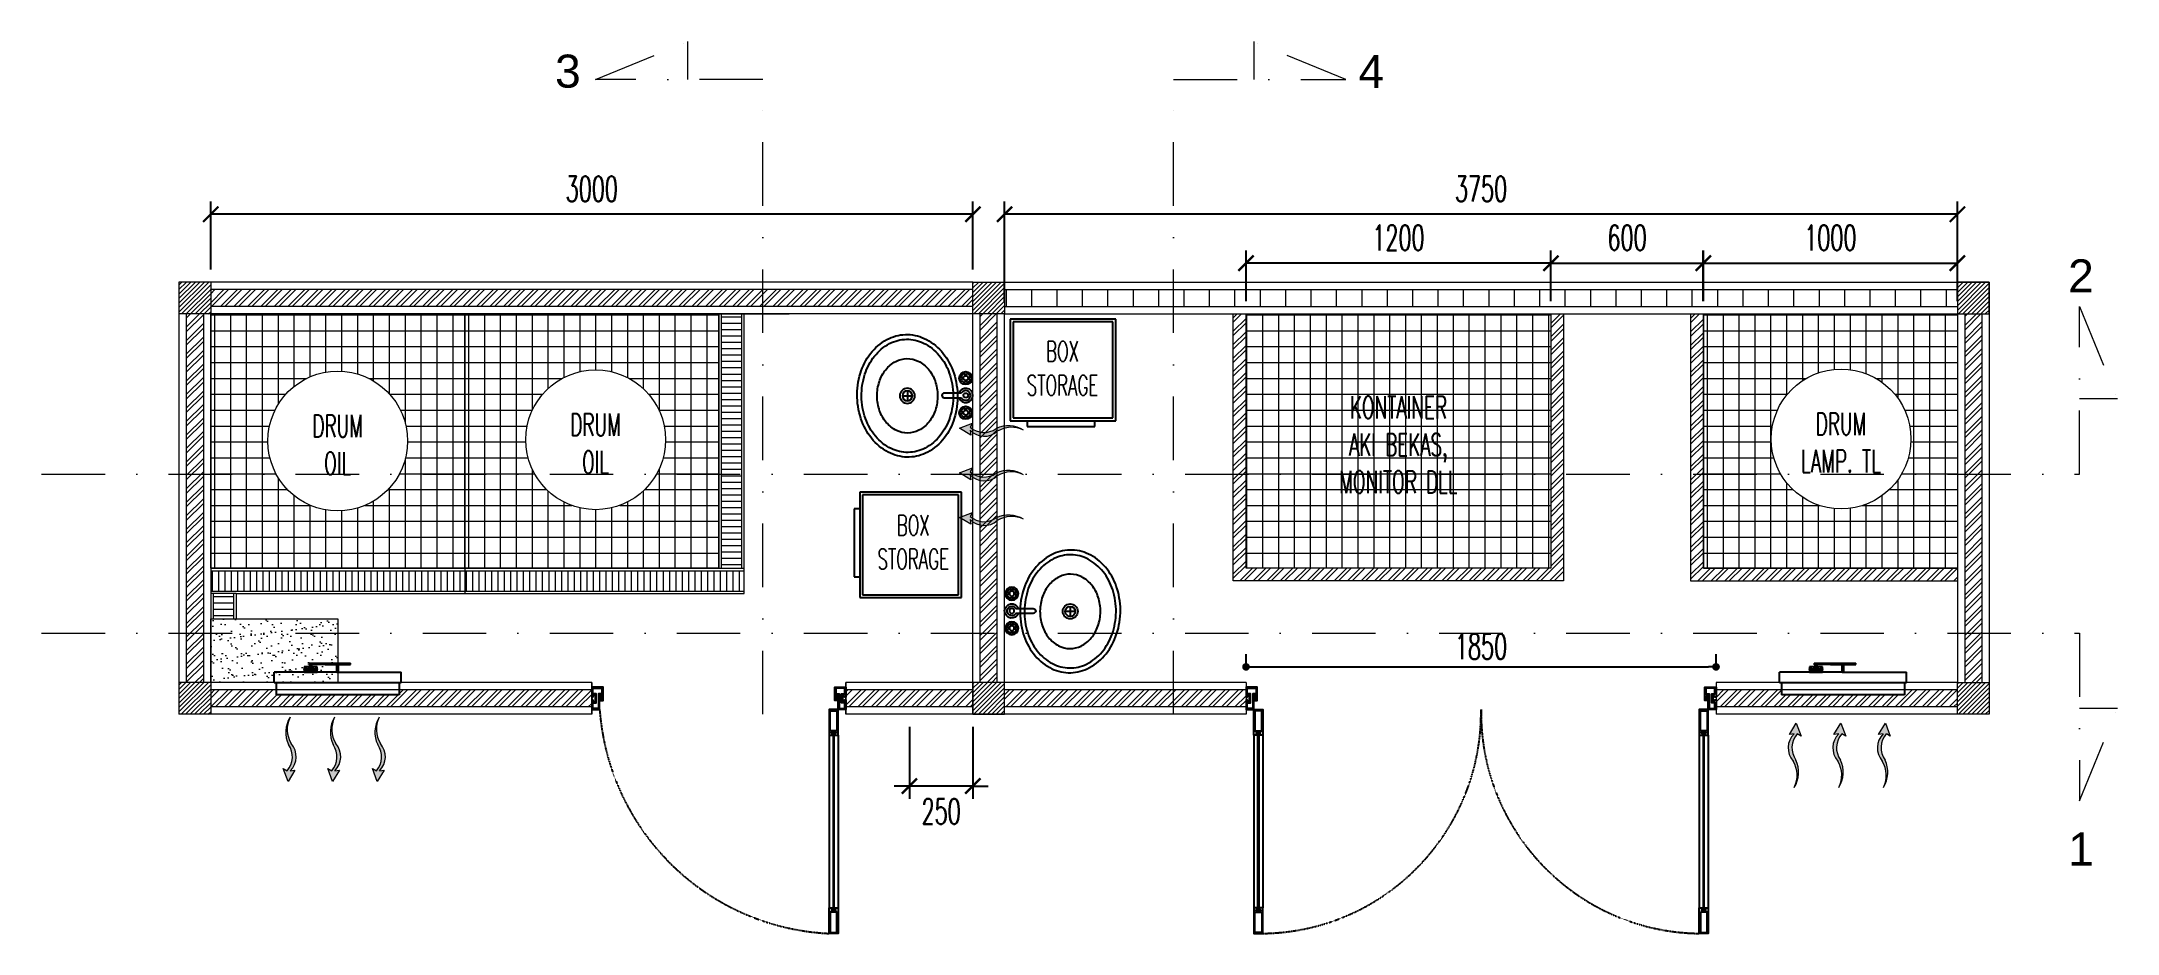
# Model space of a CAD drawing. Header units: millimetres. Extents: x -24432 to 28812, y 5 to 16204.
# Drawn here: x -24432 to -16261, y 9128 to 12638 of the extents above; entities that cross this region are included whole.
import ezdxf

# ---------------------------------------------------------------- set-up
doc = ezdxf.new("R2010")
doc.units = ezdxf.units.MM
doc.header["$MEASUREMENT"] = 0
doc.linetypes.add('DASHDOT', pattern=[1, 0.5, -0.25, 0, -0.25])
doc.linetypes.add('HIDDEN', pattern=[0.375, 0.25, -0.125])
doc.layers.add('ALM', color=120, linetype='Continuous')
doc.layers.add('Edges', color=7, linetype='Continuous')
doc.layers.add('inst ME', color=7, linetype='Continuous', lineweight=13)
doc.styles.add('300', font='rs.shx', dxfattribs={"width": 0.6, "height": 100})
doc.styles.add('Annotative', font='arial.ttf')
doc.dimstyles.new('300', dxfattribs={"dimtxt": 50, "dimasz": 30, "dimexe": 50, "dimexo": 50, "dimgap": 30, "dimtad": 2, "dimdec": 0, "dimzin": 0, "dimtxsty": '300', "dimblk": 'DOT', "dimcen": 0.2, "dimclrd": 1, "dimclre": 1, "dimclrt": 3, "dimadec": 0, "dimazin": 0, "dimtfac": 1, "dimtdec": 0, "dimtix": 1, "dimtmove": 0, "dimatfit": 3, "dimfxl": 1, "dimtolj": 1, "dimtzin": 0, "dimarcsym": 0})
pattern_1 = [(45, (-2834.642, -63395.367), (-26.516504, 26.516504), []), (45, (-2816.965, -63395.367), (-26.516504, 26.516504), [])]
pattern_2 = [(0, (-2834.642, -63395.367), (0, 25), [])]

msp = doc.modelspace()

# ---------------------------------------------------------------- texts
at = {"layer": 'inst ME', "color": 3, "attachment_point": 5}
for s, insert, char_height, width, style in [('\\A1;3', (-22360.4, 12520.4), 130, 490.14, 'Annotative'), ('\\A1;4', (-19198.2, 12520.4), 130, 490.14, 'Annotative'), ('\\A1;2', (-16404.9, 11715.9), 130, 490.14, 'Annotative'), ('\\A1;KONTAINER AKI BEKAS, MONITOR DLL ', (-19091.6, 11051.7), 88, 541.402, '300'), ('\\A1;1', (-16404.9, 9460.8), 130, 490.14, 'Annotative')]:
    msp.add_mtext(s, dxfattribs=dict(at, insert=insert, char_height=char_height, width=width, style=style))
at = {"layer": 'inst ME', "color": 3, "attachment_point": 5, "style": '300'}
for s, insert, char_height in [('\\A1;BOX\\PSTORAGE', (-20413.3, 11352), 80), ('\\A1;DRUM\\POIL', (-23266.6, 11051.7), 88), ('\\A1;DRUM\\POIL', (-22251.4, 11056.7), 88), ('\\A1;DRUM\\PLAMP. TL', (-17349.4, 11060.1), 88), ('\\A1;BOX\\PSTORAGE', (-21000.9, 10668), 80)]:
    msp.add_mtext(s, dxfattribs=dict(at, insert=insert, char_height=char_height))

# ---------------------------------------------------------------- blocks, each defined once
blk = doc.blocks.new('Sink - Oval top')
for p, q in [((-1, 0), (1, 0)), ((0, 1), (0, -1))]:
    blk.add_line(p, q)
at = {"linetype": 'Continuous'}
for points in [[(-12.23, 0.39, 0.117634), (-11.46, -3.36, 0.104469), (-8.88, -6.8, 0.090016), (-5.08, -9.07, 0.08192), (-0.32, -10.02, 0.08192), (4.49, -9.38, 0.090016), (8.42, -7.36, 0.104469), (11.22, -4.09, 0.117634), (12.23, -0.39, 0.117634), (11.46, 3.36, 0.104469), (8.88, 6.8, 0.090016), (5.08, 9.07, 0.08192), (0.32, 10.02, 0.08192), (-4.49, 9.38, 0.090016), (-8.42, 7.36, 0.104469), (-11.22, 4.09, 0.117634)], [(-11.29, 0.16, 0.118622), (-10.52, -3.25, 0.104678), (-8.07, -6.36, 0.089562), (-4.54, -8.37, 0.081185), (-0.13, -9.15, 0.081185), (4.3, -8.49, 0.089562), (7.89, -6.58, 0.104678), (10.42, -3.55, 0.118622), (11.29, -0.16, 0.118622), (10.52, 3.25, 0.104678), (8.07, 6.36, 0.089562), (4.54, 8.37, 0.081185), (0.13, 9.15, 0.081185), (-4.3, 8.49, 0.089562), (-7.89, 6.58, 0.104678), (-10.42, 3.55, 0.118622)], [(-7.42, 0.08, 0.118283), (-6.91, -2.17, 0.104607), (-5.29, -4.21, 0.089718), (-2.97, -5.53, 0.081436), (-0.07, -6.04, 0.081436), (2.84, -5.59, 0.089718), (5.2, -4.33, 0.104607), (6.86, -2.32, 0.118283), (7.42, -0.08, 0.118283), (6.91, 2.17, 0.104607), (5.29, 4.21, 0.089718), (2.97, 5.53, 0.081436), (0.07, 6.04, 0.081436), (-2.84, 5.59, 0.089718), (-5.2, 4.33, 0.104607), (-6.86, 2.32, 0.118283)]]:
    blk.add_lwpolyline(points, format="xyb", close=True, dxfattribs=at)
for radius in [1.5, 1]:
    blk.add_circle((0, 0), radius)
blk = doc.blocks.new('Faucet - Bathroom top')
for p, q in [((-4.107, 0.125), (-4.375, 0.125)), ((-3.75, 0.4788), (-3.75, 0.75)), ((-3.5, 0.482), (-3.5, 0.75)), ((-3.1461, 0.125), (-2.875, 0.125)), ((3.143, 0.125), (2.875, 0.125)), ((3.5, 0.4788), (3.5, 0.75)), ((3.75, 0.482), (3.75, 0.75)), ((4.1039, 0.125), (4.375, 0.125)), ((-4.1039, -0.125), (-4.375, -0.125)), ((-3.75, -0.4821), (-3.75, -0.75)), ((-3.5, -0.4789), (-3.5, -0.75)), ((-3.143, -0.125), (-2.875, -0.125)), ((-0.5, -0.8639), (-0.5, -4.5)), ((0.5, -4.5), (0.5, -0.8631)), ((3.1461, -0.125), (2.875, -0.125)), ((3.5, -0.4821), (3.5, -0.75)), ((3.75, -0.4789), (3.75, -0.75)), ((4.107, -0.125), (4.375, -0.125))]:
    blk.add_line(p, q)
for centre, radius in [((-3.625, 0), 1.375), ((-4.625, 0), 0.2795), ((-3.625, 0), 0.5), ((-3.625, 1), 0.2795), ((-2.625, 0), 0.2795), ((0, 0), 0.5), ((3.625, 0), 1.375), ((2.625, 0), 0.2795), ((3.625, 0), 0.5), ((3.625, 1), 0.2795), ((4.625, 0), 0.2795), ((-3.625, -1), 0.2795), ((3.625, -1), 0.2795)]:
    blk.add_circle(centre, radius)
for centre, radius, start, end in [((-3.625, 0), 1, 105.2407, 164.2093), ((-3.625, 0), 1, 16.44125, 74.07887), ((0, 0), 1.5, 289.6514, 250.3603), ((0, 0), 1, 300.3431, 239.7554), ((3.625, 0), 1, 106.12, 164.0884), ((3.625, 0), 1, 16.23422, 73.90469), ((-3.625, 0), 1, 196.2342, 253.9047), ((-3.625, 0), 1, 286.12, 344.0884), ((3.625, 0), 1, 196.4413, 254.0789), ((3.625, 0), 1, 285.2407, 344.2093), ((0, -4.5), 0.5, 180, 0)]:
    blk.add_arc(centre, radius, start, end)
blk = doc.blocks.new('_ArchTick')
at = {"color": 0, "linetype": 'ByBlock', "const_width": 0.15}
blk.add_lwpolyline([(-0.5, -0.5), (0.5, 0.5)], dxfattribs=at)
blk = doc.blocks.new('*D62')
at = {"layer": 'Defpoints', "color": 0, "transparency": 16777216}
for p in [(-20641.2, 11958.2), (-20641.2, 11565.9), (-16891.2, 11565.9)]:
    blk.add_point(p, dxfattribs=at)
at = {"layer": 'inst ME', "color": 1, "lineweight": -2, "transparency": 16777216}
for p, q in [((-20641.2, 11615.9), (-20641.2, 12008.2)), ((-16891.2, 11958.2), (-20641.2, 11958.2)), ((-16891.2, 11615.9), (-16891.2, 12008.2))]:
    blk.add_line(p, q, dxfattribs=at)
at = {"layer": 'inst ME', "color": 1, "lineweight": -2, "transparency": 16777216, "xscale": 60, "yscale": 60, "zscale": 60, "rotation": 180}
blk.add_blockref('_ArchTick', (-20641.2, 11958.2), dxfattribs=at)
at = {"layer": 'inst ME', "color": 1, "lineweight": -2, "transparency": 16777216, "xscale": 60, "yscale": 60, "zscale": 60}
blk.add_blockref('_ArchTick', (-16891.2, 11958.2), dxfattribs=at)
at = {"layer": 'inst ME', "color": 3, "transparency": 16777216, "insert": (-18766.2, 12058.2), "char_height": 100, "attachment_point": 5, "style": '300'}
blk.add_mtext('\\A1;3750', dxfattribs=at)
blk = doc.blocks.new('*D63')
at = {"layer": 'Defpoints', "color": 0, "transparency": 16777216}
for p in [(-23766.2, 11958.2), (-23766.2, 11690.9), (-20766.2, 11690.9)]:
    blk.add_point(p, dxfattribs=at)
at = {"layer": 'inst ME', "color": 1, "lineweight": -2, "transparency": 16777216}
for p, q in [((-23766.2, 11740.9), (-23766.2, 12008.2)), ((-20766.2, 11958.2), (-23766.2, 11958.2)), ((-20766.2, 11740.9), (-20766.2, 12008.2))]:
    blk.add_line(p, q, dxfattribs=at)
at = {"layer": 'inst ME', "color": 1, "lineweight": -2, "transparency": 16777216, "xscale": 60, "yscale": 60, "zscale": 60, "rotation": 180}
blk.add_blockref('_ArchTick', (-23766.2, 11958.2), dxfattribs=at)
at = {"layer": 'inst ME', "color": 1, "lineweight": -2, "transparency": 16777216, "xscale": 60, "yscale": 60, "zscale": 60}
blk.add_blockref('_ArchTick', (-20766.2, 11958.2), dxfattribs=at)
at = {"layer": 'inst ME', "color": 3, "transparency": 16777216, "insert": (-22266.2, 12058.2), "char_height": 100, "attachment_point": 5, "style": '300'}
blk.add_mtext('\\A1;3000', dxfattribs=at)
blk = doc.blocks.new('*D64')
at = {"layer": 'Defpoints', "color": 0, "transparency": 16777216}
for p in [(-21016.2, 9990.9), (-20766.2, 9990.9), (-21016.2, 9708.6)]:
    blk.add_point(p, dxfattribs=at)
at = {"layer": 'inst ME', "color": 1, "lineweight": -2, "transparency": 16777216}
for p, q in [((-21016.2, 9940.9), (-21016.2, 9658.6)), ((-20766.2, 9940.9), (-20766.2, 9658.6)), ((-21016.2, 9708.6), (-21076.2, 9708.6)), ((-20766.2, 9708.6), (-21016.2, 9708.6)), ((-20766.2, 9708.6), (-20706.2, 9708.6))]:
    blk.add_line(p, q, dxfattribs=at)
at = {"layer": 'inst ME', "color": 1, "lineweight": -2, "transparency": 16777216, "xscale": 60, "yscale": 60, "zscale": 60}
blk.add_blockref('_ArchTick', (-21016.2, 9708.6), dxfattribs=at)
at = {"layer": 'inst ME', "color": 1, "lineweight": -2, "transparency": 16777216, "xscale": 60, "yscale": 60, "zscale": 60, "rotation": 180}
blk.add_blockref('_ArchTick', (-20766.2, 9708.6), dxfattribs=at)
at = {"layer": 'inst ME', "color": 3, "transparency": 16777216, "insert": (-20891.2, 9608.6), "char_height": 100, "attachment_point": 5, "style": '300'}
blk.add_mtext('\\A1;250', dxfattribs=at)
blk = doc.blocks.new('industrial exhaust fan pl')
at = {"layer": 'Edges'}
for p, q in [((50.11, 66.59), (50.11, 66.72)), ((50.11, 66.72), (51.61, 66.72)), ((50.11, 66.59), (50.55, 66.59)), ((50.11, 66.2), (50.11, 66.33)), ((50.55, 66.33), (50.11, 66.33)), ((50.11, 66.2), (50.55, 66.2)), ((50.55, 66.33), (50.55, 66.59)), ((50.56, 66.59), (50.55, 66.59)), ((50.56, 66.33), (50.55, 66.33)), ((50.55, 65.34), (50.55, 66.2)), ((50.55, 66.2), (51.16, 66.2)), ((50.56, 66.59), (50.56, 66.33)), ((50.56, 66.59), (51.61, 66.59)), ((51.61, 66.33), (50.56, 66.33)), ((51.16, 65.34), (51.16, 66.2)), ((51.16, 66.2), (51.61, 66.2)), ((51.61, 66.59), (51.61, 66.72)), ((56.54, 66.59), (51.61, 66.59)), ((51.61, 66.2), (51.61, 66.33)), ((51.61, 66.33), (56.54, 66.33)), ((56.54, 66.59), (56.54, 66.72)), ((56.54, 66.72), (66.55, 66.72)), ((56.54, 66.59), (57.35, 66.59)), ((56.54, 66.2), (56.54, 66.33)), ((57.35, 66.33), (56.54, 66.33)), ((56.54, 66.2), (61.03, 66.2)), ((57.35, 66.33), (57.35, 66.59)), ((57.35, 66.59), (66.39, 66.59)), ((66.39, 66.33), (57.35, 66.33)), ((61.03, 66.2), (61.03, 66.07)), ((61.23, 66.2), (61.03, 66.2)), ((61.03, 66.07), (61.2, 66.07)), ((61.2, 63.13), (61.2, 66.07)), ((61.2, 66.07), (61.23, 66.07)), ((61.23, 66.2), (61.23, 66.07)), ((61.23, 66.2), (61.86, 66.2)), ((61.23, 66.07), (61.86, 66.07)), ((61.86, 66.2), (61.86, 66.07)), ((61.86, 66.2), (62.06, 66.2)), ((61.86, 66.07), (61.89, 66.07)), ((61.89, 63.13), (61.89, 66.07)), ((61.89, 66.07), (62.06, 66.07)), ((62.06, 66.2), (62.06, 66.07)), ((62.06, 66.2), (66.55, 66.2)), ((66.39, 66.59), (66.39, 66.33)), ((66.39, 66.59), (66.55, 66.59)), ((66.39, 66.33), (66.55, 66.33)), ((66.55, 66.59), (66.55, 66.72)), ((66.55, 66.2), (66.55, 66.33)), ((36.54, 59.13), (36.54, 63.13)), ((48.3, 63.13), (36.54, 63.13)), ((36.54, 59.13), (37.34, 59.13)), ((37.34, 59.13), (37.34, 54.25)), ((37.34, 59.13), (85.75, 59.13)), ((48.3, 64.5), (48.21, 64.5)), ((48.21, 64.5), (48.21, 64.27)), ((48.21, 64.27), (48.3, 64.27)), ((48.3, 65.34), (48.3, 64.5)), ((49.64, 65.34), (48.3, 65.34)), ((48.54, 64.5), (48.3, 64.5)), ((48.3, 64.27), (48.3, 63.13)), ((48.3, 64.27), (48.92, 64.27)), ((48.3, 63.13), (48.39, 63.13)), ((48.92, 64.27), (48.39, 63.83)), ((48.39, 63.83), (48.39, 63.13)), ((48.39, 63.13), (48.44, 63.13)), ((48.44, 63.83), (48.45, 63.84)), ((48.44, 63.83), (48.44, 63.13)), ((48.44, 63.13), (48.45, 63.13)), ((48.45, 63.84), (48.92, 64.24)), ((48.45, 63.84), (48.45, 63.13)), ((48.45, 63.13), (48.57, 63.13)), ((49.09, 65.27), (48.54, 64.5)), ((48.54, 64.5), (53.17, 64.5)), ((48.57, 63.83), (48.99, 64.18)), ((48.57, 63.83), (48.57, 63.13)), ((48.57, 63.13), (48.77, 63.13)), ((48.77, 63.83), (49.15, 64.12)), ((48.77, 63.83), (48.77, 63.13)), ((48.77, 63.13), (49.44, 63.13)), ((48.92, 64.27), (48.92, 64.27)), ((48.92, 64.27), (48.92, 64.24)), ((48.92, 64.24), (48.97, 64.27)), ((48.92, 64.27), (48.97, 64.27)), ((48.99, 64.27), (48.97, 64.27)), ((48.99, 64.27), (48.99, 64.18)), ((48.99, 64.18), (49.1, 64.27)), ((48.99, 64.27), (49.1, 64.27)), ((49.64, 65.27), (49.09, 65.27)), ((49.1, 64.27), (49.15, 64.27)), ((49.15, 64.27), (49.15, 64.12)), ((49.15, 64.12), (49.36, 64.27)), ((49.15, 64.27), (49.36, 64.27)), ((49.36, 64.27), (49.44, 64.27)), ((49.44, 64.27), (49.44, 63.13)), ((49.44, 64.27), (49.55, 64.27)), ((49.44, 63.13), (49.55, 63.13)), ((49.55, 63.83), (49.55, 64.27)), ((49.55, 64.27), (49.64, 64.27)), ((49.55, 63.83), (49.55, 63.13)), ((49.64, 63.83), (49.55, 63.83)), ((49.55, 63.13), (49.64, 63.13)), ((49.64, 65.34), (49.64, 65.27)), ((50.55, 65.34), (49.64, 65.34)), ((49.64, 65.27), (52.07, 65.27)), ((49.64, 63.83), (49.64, 64.27)), ((49.64, 64.27), (49.97, 64.27)), ((49.64, 63.83), (49.64, 63.13)), ((49.64, 63.13), (49.97, 63.13)), ((49.97, 63.83), (49.97, 64.27)), ((49.97, 64.27), (50.06, 64.27)), ((50.06, 63.83), (49.97, 63.83)), ((49.97, 63.83), (49.97, 63.13)), ((49.97, 63.13), (50.06, 63.13)), ((50.06, 63.83), (50.06, 64.27)), ((50.39, 64.27), (50.06, 64.27)), ((50.06, 63.83), (50.06, 63.13)), ((50.06, 63.13), (50.39, 63.13)), ((50.39, 63.83), (50.39, 64.27)), ((50.39, 64.27), (50.48, 64.27)), ((50.48, 63.83), (50.39, 63.83)), ((50.39, 63.83), (50.39, 63.13)), ((50.39, 63.13), (50.48, 63.13)), ((50.48, 63.83), (50.48, 64.27)), ((50.48, 64.27), (50.81, 64.27)), ((50.48, 63.83), (50.48, 63.13)), ((50.48, 63.13), (50.81, 63.13)), ((50.55, 65.34), (51.16, 65.34)), ((50.81, 63.83), (50.81, 64.27)), ((50.9, 64.27), (50.81, 64.27)), ((50.81, 63.83), (50.9, 63.83)), ((50.81, 63.83), (50.81, 63.13)), ((50.81, 63.13), (50.9, 63.13)), ((50.9, 64.27), (51.19, 64.27)), ((50.9, 63.83), (50.9, 64.27)), ((50.9, 63.83), (50.9, 63.13)), ((50.9, 63.13), (51.19, 63.13)), ((52.07, 65.34), (51.16, 65.34)), ((51.19, 63.83), (51.19, 64.27)), ((51.19, 64.27), (51.27, 64.27)), ((51.19, 63.83), (51.27, 63.83)), ((51.19, 63.83), (51.19, 63.13)), ((51.19, 63.13), (51.27, 63.13)), ((51.27, 63.83), (51.27, 64.27)), ((51.61, 64.27), (51.27, 64.27)), ((51.27, 63.83), (51.27, 63.13)), ((51.27, 63.13), (51.61, 63.13)), ((51.61, 63.83), (51.61, 64.27)), ((51.61, 64.27), (51.69, 64.27)), ((51.61, 63.83), (51.61, 63.13)), ((51.61, 63.83), (51.69, 63.83)), ((51.61, 63.13), (51.69, 63.13)), ((51.69, 63.83), (51.69, 64.27)), ((51.69, 64.27), (52.02, 64.27)), ((51.69, 63.83), (51.69, 63.13)), ((51.69, 63.13), (52.02, 63.13)), ((52.02, 63.83), (52.02, 64.27)), ((52.02, 64.27), (52.11, 64.27)), ((52.02, 63.83), (52.11, 63.83)), ((52.02, 63.83), (52.02, 63.13)), ((52.02, 63.13), (52.11, 63.13)), ((52.07, 65.34), (52.07, 65.27)), ((53.41, 65.34), (52.07, 65.34)), ((52.62, 65.27), (52.07, 65.27)), ((52.11, 63.83), (52.11, 64.27)), ((52.28, 64.27), (52.11, 64.27)), ((52.11, 63.83), (52.11, 63.13)), ((52.11, 63.13), (52.28, 63.13)), ((52.28, 64.27), (52.28, 63.13)), ((52.28, 64.27), (52.36, 64.27)), ((52.28, 63.13), (52.94, 63.13)), ((52.57, 64.11), (52.36, 64.27)), ((52.36, 64.27), (52.57, 64.27)), ((52.57, 64.27), (52.57, 64.11)), ((52.57, 64.27), (52.62, 64.27)), ((52.94, 63.83), (52.57, 64.11)), ((52.62, 65.27), (53.17, 64.5)), ((52.73, 64.19), (52.62, 64.27)), ((52.62, 64.27), (52.73, 64.27)), ((52.73, 64.27), (52.73, 64.19)), ((52.73, 64.27), (52.75, 64.27)), ((53.14, 63.83), (52.73, 64.19)), ((52.78, 64.25), (52.75, 64.27)), ((52.75, 64.27), (52.78, 64.27)), ((52.78, 64.27), (52.78, 64.25)), ((52.79, 64.27), (52.78, 64.27)), ((52.78, 64.27), (52.78, 64.27)), ((52.78, 64.27), (52.79, 64.27)), ((53.26, 63.83), (52.78, 64.25)), ((52.79, 64.27), (52.79, 64.27)), ((53.32, 63.83), (52.79, 64.27)), ((53.41, 64.27), (52.79, 64.27)), ((52.94, 63.83), (52.94, 63.13)), ((52.94, 63.13), (53.14, 63.13)), ((53.14, 63.83), (53.14, 63.13)), ((53.14, 63.13), (53.26, 63.13)), ((53.41, 64.5), (53.17, 64.5)), ((53.26, 63.83), (53.26, 63.13)), ((53.26, 63.13), (53.32, 63.13)), ((53.32, 63.83), (53.32, 63.13)), ((53.32, 63.13), (53.41, 63.13)), ((53.41, 64.5), (53.41, 65.34)), ((53.5, 64.5), (53.41, 64.5)), ((53.41, 64.27), (53.5, 64.27)), ((53.41, 63.13), (53.41, 64.27)), ((61.2, 63.13), (53.41, 63.13)), ((53.5, 64.5), (53.5, 64.27)), ((61.2, 63.13), (61.89, 63.13)), ((61.89, 63.13), (86.54, 63.13)), ((85.75, 59.13), (85.75, 54.25)), ((85.75, 59.13), (86.54, 59.13)), ((86.54, 59.13), (86.54, 63.13)), ((85.75, 54.25), (37.34, 54.25))]:
    blk.add_line(p, q, dxfattribs=at)
blk = doc.blocks.new('*D60')
at = {"layer": 'Defpoints', "color": 0, "transparency": 16777216}
for p in [(-17891.6, 11765.7), (-18491.2, 11565.9), (-17891.6, 11565.9)]:
    blk.add_point(p, dxfattribs=at)
at = {"layer": 'inst ME', "color": 1, "lineweight": -2, "transparency": 16777216}
for p, q in [((-18491.2, 11615.9), (-18491.2, 11815.7)), ((-17891.6, 11615.9), (-17891.6, 11815.7)), ((-18491.2, 11765.7), (-17891.6, 11765.7))]:
    blk.add_line(p, q, dxfattribs=at)
at = {"layer": 'inst ME', "color": 1, "lineweight": -2, "transparency": 16777216, "xscale": 60, "yscale": 60, "zscale": 60, "rotation": 180}
blk.add_blockref('_ArchTick', (-18491.2, 11765.7), dxfattribs=at)
at = {"layer": 'inst ME', "color": 1, "lineweight": -2, "transparency": 16777216, "xscale": 60, "yscale": 60, "zscale": 60}
blk.add_blockref('_ArchTick', (-17891.6, 11765.7), dxfattribs=at)
at = {"layer": 'inst ME', "color": 3, "transparency": 16777216, "insert": (-18191.4, 11865.7), "char_height": 100, "attachment_point": 5, "style": '300'}
blk.add_mtext('\\A1;600', dxfattribs=at)
blk = doc.blocks.new('*D65')
at = {"layer": 'Defpoints', "color": 0, "transparency": 16777216}
for p in [(-16891.2, 11765.7), (-17891.2, 11565.9), (-16891.2, 11565.9)]:
    blk.add_point(p, dxfattribs=at)
at = {"layer": 'inst ME', "color": 1, "lineweight": -2, "transparency": 16777216}
for p, q in [((-17891.2, 11615.9), (-17891.2, 11815.7)), ((-16891.2, 11615.9), (-16891.2, 11815.7)), ((-17891.2, 11765.7), (-16891.2, 11765.7))]:
    blk.add_line(p, q, dxfattribs=at)
at = {"layer": 'inst ME', "color": 1, "lineweight": -2, "transparency": 16777216, "xscale": 60, "yscale": 60, "zscale": 60, "rotation": 180}
blk.add_blockref('_ArchTick', (-17891.2, 11765.7), dxfattribs=at)
at = {"layer": 'inst ME', "color": 1, "lineweight": -2, "transparency": 16777216, "xscale": 60, "yscale": 60, "zscale": 60}
blk.add_blockref('_ArchTick', (-16891.2, 11765.7), dxfattribs=at)
at = {"layer": 'inst ME', "color": 3, "transparency": 16777216, "insert": (-17391.2, 11865.7), "char_height": 100, "attachment_point": 5, "style": '300'}
blk.add_mtext('\\A1;1000', dxfattribs=at)
blk = doc.blocks.new('*D66')
at = {"layer": 'Defpoints', "color": 0, "transparency": 16777216}
for p in [(-19691.2, 11765.7), (-19691.2, 11565.9), (-18491.2, 11565.9)]:
    blk.add_point(p, dxfattribs=at)
at = {"layer": 'inst ME', "color": 1, "lineweight": -2, "transparency": 16777216}
for p, q in [((-19691.2, 11615.9), (-19691.2, 11815.7)), ((-18491.2, 11615.9), (-18491.2, 11815.7)), ((-18491.2, 11765.7), (-19691.2, 11765.7))]:
    blk.add_line(p, q, dxfattribs=at)
at = {"layer": 'inst ME', "color": 1, "lineweight": -2, "transparency": 16777216, "xscale": 60, "yscale": 60, "zscale": 60, "rotation": 180}
blk.add_blockref('_ArchTick', (-19691.2, 11765.7), dxfattribs=at)
at = {"layer": 'inst ME', "color": 1, "lineweight": -2, "transparency": 16777216, "xscale": 60, "yscale": 60, "zscale": 60}
blk.add_blockref('_ArchTick', (-18491.2, 11765.7), dxfattribs=at)
at = {"layer": 'inst ME', "color": 3, "transparency": 16777216, "insert": (-19091.2, 11865.7), "char_height": 100, "attachment_point": 5, "style": '300'}
blk.add_mtext('\\A1;1200', dxfattribs=at)
blk = doc.blocks.new('_Dot')
at = {"color": 0, "lineweight": -2}
blk.add_line((-0.5, 0), (-1, 0), dxfattribs=at)
at = {"color": 0, "const_width": 0.5}
blk.add_lwpolyline([(-0.25, 0, 1), (0.25, 0, 1)], format="xyb", close=True, dxfattribs=at)
blk = doc.blocks.new('*D61')
at = {"color": 1, "lineweight": -2, "transparency": 16777216}
for p, q in [((-19691.2, 10165.9), (-19691.2, 10227.4)), ((-17841.2, 10165.9), (-17841.2, 10227.4)), ((-19661.2, 10177.4), (-17871.2, 10177.4))]:
    blk.add_line(p, q, dxfattribs=at)
at = {"layer": 'Defpoints', "color": 0, "transparency": 16777216}
for p in [(-17841.2, 10177.4), (-19691.2, 10115.9), (-17841.2, 10115.9)]:
    blk.add_point(p, dxfattribs=at)
at = {"color": 1, "lineweight": -2, "transparency": 16777216, "xscale": 30, "yscale": 30, "zscale": 30, "rotation": 180}
blk.add_blockref('_Dot', (-19691.2, 10177.4), dxfattribs=at)
at = {"color": 1, "lineweight": -2, "transparency": 16777216, "xscale": 30, "yscale": 30, "zscale": 30}
blk.add_blockref('_Dot', (-17841.2, 10177.4), dxfattribs=at)
at = {"color": 3, "transparency": 16777216, "insert": (-18766.2, 10257.4), "char_height": 100, "attachment_point": 5, "style": '300'}
blk.add_mtext('\\A1;1850', dxfattribs=at)

# ---------------------------------------------------------------- dimensions: what is measured, and where the dimension line sits
dim = msp.add_linear_dim(base=(-17841.2, 10177.4), p1=(-19691.2, 10115.9), p2=(-17841.2, 10115.9), dimstyle='300')
dim.commit()
dim.dimension.update_dxf_attribs({"geometry": '*D61', "text_midpoint": (-18766.2, 10257.4)})
at = {"layer": 'inst ME'}
for base, p1, p2, picture, middle in [((-23766.2, 11958.2), (-20766.2, 11690.9), (-23766.2, 11690.9), '*D63', (-22266.2, 12058.2)), ((-20641.2, 11958.2), (-16891.2, 11565.9), (-20641.2, 11565.9), '*D62', (-18766.2, 12058.2)), ((-19691.2, 11765.7), (-18491.2, 11565.9), (-19691.2, 11565.9), '*D66', (-19091.2, 11865.7)), ((-17891.6, 11765.7), (-18491.2, 11565.9), (-17891.6, 11565.9), '*D60', (-18191.4, 11865.7)), ((-16891.2, 11765.7), (-17891.2, 11565.9), (-16891.2, 11565.9), '*D65', (-17391.2, 11865.7)), ((-21016.2, 9708.6), (-20766.2, 9990.9), (-21016.2, 9990.9), '*D64', (-20891.2, 9608.6))]:
    dim = msp.add_linear_dim(base=base, p1=p1, p2=p2, dimstyle='300', override={"dimtxt": 100, "dimasz": 60, "dimgap": 50, "dimblk": 'ArchTick', "dimazin": 2, "dimfxl": 1.5, "dimarcsym": 1}, dxfattribs=at)
    dim.commit()
    dim.dimension.update_dxf_attribs({"geometry": picture, "text_midpoint": middle})

# ---------------------------------------------------------------- hatches: boundary and pattern name
at = {"layer": 'inst ME'}
h = msp.add_hatch(dxfattribs=at)
h.set_pattern_fill('ANSI31', color=129, scale=100, angle=360)
h.set_pattern_definition([(45, (-2834.642, -63395.367), (-8.8388348, 8.8388348), [])])
h.paths.add_polyline_path([(-23766.2, 11690.9), (-23891.2, 11690.9), (-23891.2, 11565.9), (-23766.2, 11565.9)])
h.paths.add_polyline_path([(-23766.2, 10115.9), (-23891.2, 10115.9), (-23891.2, 9990.9), (-23766.2, 9990.9)])
h = msp.add_hatch(dxfattribs=at)
h.set_pattern_fill('ANSI31', color=129, scale=100, angle=360)
h.set_pattern_definition([(45, (49845.176, -20516.13), (-8.8388348, 8.8388348), [])])
h.paths.add_polyline_path([(-20641.2, 11690.9), (-20766.2, 11690.9), (-20766.2, 11565.9), (-20641.2, 11565.9)])
h = msp.add_hatch(dxfattribs=at)
h.set_pattern_fill('ANSI31', color=129, scale=100, angle=360)
h.set_pattern_definition([(45, (53720.176, -20516.13), (-8.8388348, 8.8388348), [])])
h.paths.add_polyline_path([(-16766.2, 11690.9), (-16891.2, 11690.9), (-16891.2, 11565.9), (-16766.2, 11565.9)])
h = msp.add_hatch(dxfattribs=at)
h.set_pattern_fill('ANSI32', color=129, scale=100, angle=360)
h.set_pattern_definition(pattern_1)
h.paths.add_polyline_path([(-20766.2, 11661.9), (-23766.2, 11661.9), (-23766.2, 11594.9), (-20766.2, 11594.9)])
h.paths.add_polyline_path([(-23795.2, 11565.9), (-23862.2, 11565.9), (-23862.2, 10115.9), (-23795.2, 10115.9)])
h = msp.add_hatch(dxfattribs=at)
h.set_pattern_fill('_USER', color=4, scale=100, angle=90, pattern_type=0)
h.set_pattern_definition([(90, (-2834.64, -63395.37), (-100, 6e-15), [])])
h.paths.add_polyline_path([(-16891.2, 11661.9), (-20641.2, 11661.9), (-20641.2, 11594.9), (-16891.2, 11594.9)])
h = msp.add_hatch(dxfattribs=at)
h.set_pattern_fill('ANSI37', color=129, scale=500, angle=45)
h.paths.add_polyline_path([(-21766.2, 11565.9), (-22766.2, 11565.9), (-22766.2, 10565.9), (-21766.2, 10565.9)])
h.paths.add_polyline_path([(-21975.9, 11070.9, -1), (-22525.9, 11070.9, -1)], flags=16)
h.paths.add_polyline_path([(-22766.2, 11565.9), (-23766.2, 11565.9), (-23766.2, 10565.9), (-22766.2, 10565.9)])
h.paths.add_polyline_path([(-23541.2, 11065.9, -1), (-22991.2, 11065.9, -1)], flags=16)
h.paths.add_polyline_path([(-22373.9, 10917.4), (-22128.8, 10917.4), (-22128.8, 11196.1), (-22373.9, 11196.1)], flags=8)
h.paths.add_polyline_path([(-23389.2, 10912.4), (-23144, 10912.4), (-23144, 11191), (-23389.2, 11191)], flags=8)
h = msp.add_hatch(dxfattribs=at)
h.set_pattern_fill('_USER', color=4, scale=25, pattern_type=0)
h.set_pattern_definition(pattern_2)
h.paths.add_polyline_path([(-21676.2, 11565.9), (-21756.2, 11565.9), (-21756.2, 10555.9), (-21676.2, 10555.9)])
h = msp.add_hatch(dxfattribs=at)
h.set_pattern_fill('ANSI32', color=129, scale=100, angle=360)
h.set_pattern_definition([(45, (49845.176, -20516.13), (-26.516504, 26.516504), []), (45, (49862.854, -20516.13), (-26.516504, 26.516504), [])])
h.paths.add_polyline_path([(-20670.2, 11565.9), (-20737.2, 11565.9), (-20737.2, 10115.9), (-20670.2, 10115.9)])
h = msp.add_hatch(dxfattribs=at)
h.set_pattern_fill('ANSI32', color=4, scale=100)
h.set_pattern_definition([(45, (-2834.642, -63395.367), (-26.516504, 26.516504), []), (45, (-2816.965, -63395.367), (-26.516504, 26.516504), [])])
h.paths.add_polyline_path([(-18441.2, 11565.9), (-18491.2, 11565.9), (-18491.2, 10565.9), (-19691.2, 10565.9), (-19691.2, 11565.9), (-19741.2, 11565.9), (-19741.2, 10515.9), (-18441.2, 10515.9)])
h.paths.add_polyline_path([(-17891.2, 11565.9), (-17941.2, 11565.9), (-17941.2, 10515.9), (-16891.2, 10515.9), (-16891.2, 10565.9), (-17891.2, 10565.9)])
h = msp.add_hatch(dxfattribs=at)
h.set_pattern_fill('ANSI37', color=129, scale=500, angle=45)
h.paths.add_polyline_path([(-18491.2, 11565.9), (-19691.2, 11565.9), (-19691.2, 10565.9), (-18491.2, 10565.9)])
h.paths.add_polyline_path([(-19372.6, 10839), (-18810.6, 10839), (-18810.6, 11264.4), (-19372.6, 11264.4)], flags=24)
h = msp.add_hatch(dxfattribs=at)
h.set_pattern_fill('ANSI37', color=129, scale=500, angle=45)
h.paths.add_polyline_path([(-16891.2, 11565.9), (-17891.2, 11565.9), (-17891.2, 10565.9), (-16891.2, 10565.9)])
h.paths.add_polyline_path([(-17074, 11074.2, -1), (-17624, 11074.2, -1)], flags=16)
h.paths.add_polyline_path([(-17551.2, 10920.8), (-17147.6, 10920.8), (-17147.6, 11199.4), (-17551.2, 11199.4)], flags=8)
h = msp.add_hatch(dxfattribs=at)
h.set_pattern_fill('ANSI32', color=129, scale=100, angle=360)
h.set_pattern_definition([(45, (53720.176, -20516.13), (-26.516504, 26.516504), []), (45, (53737.854, -20516.13), (-26.516504, 26.516504), [])])
h.paths.add_polyline_path([(-16795.2, 11565.9), (-16862.2, 11565.9), (-16862.2, 10115.9), (-16795.2, 10115.9)])
h = msp.add_hatch(color=4, dxfattribs=at)
h.dxf.hatch_style = 1
h.paths.add_polyline_path([(-20774.5, 11089.4), (-20777.1, 11108.1, 0.398617), (-20670.2, 11104.3, -0.256098), (-20566.5, 11108.9, 0.254419), (-20674.2, 11114.9, -0.347199), (-20777.1, 11120.1), (-20768, 11135.6), (-20818.9, 11116.7)])
h = msp.add_hatch(color=4, dxfattribs=at)
h.dxf.hatch_style = 1
h.paths.add_polyline_path([(-20774.5, 10913.9), (-20777.1, 10932.6, 0.398617), (-20670.2, 10928.8, -0.256098), (-20566.5, 10933.4, 0.254419), (-20674.2, 10939.4, -0.347199), (-20777.1, 10944.6), (-20768, 10960.1), (-20818.9, 10941.2)])
h = msp.add_hatch(color=4, dxfattribs=at)
h.dxf.hatch_style = 1
h.paths.add_polyline_path([(-20774.5, 10738.4), (-20777.1, 10757, 0.398617), (-20670.2, 10753.3, -0.256098), (-20566.5, 10757.9, 0.254419), (-20674.2, 10763.9, -0.347199), (-20777.1, 10769.1), (-20768, 10784.6), (-20818.9, 10765.6)])
h = msp.add_hatch(dxfattribs=at)
h.set_pattern_fill('_USER', color=4, scale=25, angle=90, pattern_type=0)
h.set_pattern_definition([(90, (-2834.642, -63395.367), (-25, 2e-15), [])])
h.paths.add_polyline_path([(-21666.2, 10555.9), (-22766.2, 10555.9), (-22766.2, 10475.9), (-21666.2, 10475.9)])
h.paths.add_polyline_path([(-22766.2, 10555.9), (-23766.2, 10555.9), (-23766.2, 10475.9), (-22766.2, 10475.9)])
h = msp.add_hatch(dxfattribs=at)
h.set_pattern_fill('_USER', color=4, scale=25, pattern_type=0)
h.set_pattern_definition(pattern_2)
h.paths.add_polyline_path([(-23676.2, 10465.9), (-23756.2, 10465.9), (-23756.2, 10365.9), (-23676.2, 10365.9)])
h = msp.add_hatch(dxfattribs=at)
h.set_pattern_fill('AR-SAND', color=4, scale=30)
h.set_pattern_definition([(37.5, (-2834.64, -63395.367), (-1.8898, 57.804713), [0, -45.6, 0, -51, 0, -48.75]), (7.5, (-2834.64, -63395.37), (53.0933, 84.66438), [0, -24.6, 0, -41.1, 0, -15.75]), (327.5, (-2871.54, -63395.367), (93.424256, 0.16977), [0, -15, 0, -54, 0, -70.5]), (317.5, (-2871.54, -63395.37), (90.1838, 26.33027), [0, -7.5, 0, -35.4, 0, -40.5])])
h.paths.add_polyline_path([(-23766.2, 10365.9), (-23766.2, 10115.9), (-23266.2, 10115.9), (-23266.2, 10365.9)])
h = msp.add_hatch(dxfattribs=at)
h.set_pattern_fill('ANSI32', color=129, scale=100, angle=360)
h.set_pattern_definition(pattern_1)
h.paths.add_polyline_path([(-22266.2, 10086.9), (-23024, 10086.9), (-23024, 10067), (-23508.2, 10067), (-23508.2, 10086.9), (-23766.2, 10086.9), (-23766.2, 10019.9), (-22266.2, 10019.9)])
h = msp.add_hatch(dxfattribs=at)
h.set_pattern_fill('ANSI32', color=129, scale=100, angle=360)
h.set_pattern_definition(pattern_1)
h.paths.add_polyline_path([(-20766.2, 10086.9), (-21266.2, 10086.9), (-21266.2, 10019.9), (-20766.2, 10019.9)])
h = msp.add_hatch(dxfattribs=at)
h.set_pattern_fill('ANSI31', color=129, scale=100, angle=360)
h.set_pattern_definition([(45, (49845.176, -22091.13), (-8.8388348, 8.8388348), [])])
h.paths.add_polyline_path([(-20641.2, 10115.9), (-20766.2, 10115.9), (-20766.2, 9990.9), (-20641.2, 9990.9)])
h = msp.add_hatch(dxfattribs=at)
h.set_pattern_fill('ANSI32', color=129, scale=100, angle=360)
h.set_pattern_definition(pattern_1)
h.paths.add_polyline_path([(-19691.2, 10086.9), (-20641.2, 10086.9), (-20641.2, 10019.9), (-19691.2, 10019.9)])
h = msp.add_hatch(dxfattribs=at)
h.set_pattern_fill('ANSI32', color=129, scale=100, angle=360)
h.set_pattern_definition(pattern_1)
h.paths.add_polyline_path([(-16891.2, 10086.9), (-17099.1, 10086.9), (-17099.1, 10067), (-17583.3, 10067), (-17583.3, 10086.9), (-17841.2, 10086.9), (-17841.2, 10019.9), (-16891.2, 10019.9)])
h = msp.add_hatch(dxfattribs=at)
h.set_pattern_fill('ANSI31', color=129, scale=100, angle=360)
h.set_pattern_definition([(45, (53720.176, -22091.13), (-8.8388348, 8.8388348), [])])
h.paths.add_polyline_path([(-16766.2, 10115.9), (-16891.2, 10115.9), (-16891.2, 9990.9), (-16766.2, 9990.9)])
h = msp.add_hatch(color=4, dxfattribs=at)
h.dxf.hatch_style = 1
h.paths.add_polyline_path([(-23434.5, 9771.3), (-23453.1, 9768.7, 0.398617), (-23449.3, 9875.6, -0.256098), (-23454, 9979.3, 0.254419), (-23460, 9871.6, -0.347199), (-23465.1, 9768.7), (-23480.6, 9777.8), (-23461.7, 9726.8)])
h = msp.add_hatch(color=4, dxfattribs=at)
h.dxf.hatch_style = 1
h.paths.add_polyline_path([(-23258.9, 9771.3), (-23277.6, 9768.7, 0.398617), (-23273.8, 9875.6, -0.256098), (-23278.5, 9979.3, 0.254419), (-23284.5, 9871.6, -0.347199), (-23289.6, 9768.7), (-23305.1, 9777.8), (-23286.2, 9726.8)])
h = msp.add_hatch(color=4, dxfattribs=at)
h.dxf.hatch_style = 1
h.paths.add_polyline_path([(-23083.4, 9771.3), (-23102.1, 9768.7, 0.398617), (-23098.3, 9875.6, -0.256098), (-23102.9, 9979.3, 0.254419), (-23108.9, 9871.6, -0.347199), (-23114.1, 9768.7), (-23129.6, 9777.8), (-23110.7, 9726.8)])
h = msp.add_hatch(color=4, dxfattribs=at)
h.dxf.hatch_style = 1
h.paths.add_polyline_path([(-17552.6, 9911.1), (-17534, 9913.8, 0.398617), (-17537.8, 9806.8, -0.256098), (-17533.1, 9703.2, 0.254419), (-17527.1, 9810.9, -0.347199), (-17522, 9913.8), (-17506.5, 9904.6), (-17525.4, 9955.6)])
h = msp.add_hatch(color=4, dxfattribs=at)
h.dxf.hatch_style = 1
h.paths.add_polyline_path([(-17377.1, 9911.1), (-17358.5, 9913.8, 0.398617), (-17362.2, 9806.8, -0.256098), (-17357.6, 9703.2, 0.254419), (-17351.6, 9810.9, -0.347199), (-17346.4, 9913.8), (-17330.9, 9904.6), (-17349.8, 9955.6)])
h = msp.add_hatch(color=4, dxfattribs=at)
h.dxf.hatch_style = 1
h.paths.add_polyline_path([(-17201.6, 9911.1), (-17182.9, 9913.8, 0.398617), (-17186.7, 9806.8, -0.256098), (-17182.1, 9703.2, 0.254419), (-17176.1, 9810.9, -0.347199), (-17170.9, 9913.8), (-17155.4, 9904.6), (-17174.3, 9955.6)])

# ---------------------------------------------------------------- linework, layer by layer
at = {"linetype": 'Continuous'}
for p, q in [((-20619.4, 11545.5), (-20619.4, 11145.5)), ((-20204, 11545.5), (-20619.4, 11545.5)), ((-20608.3, 11534.3), (-20608.3, 11156.6)), ((-20215.1, 11534.3), (-20608.3, 11534.3)), ((-20215.1, 11156.6), (-20215.1, 11534.3)), ((-20204, 11145.5), (-20204, 11545.5)), ((-20619.4, 11145.5), (-20204, 11145.5)), ((-20608.3, 11156.6), (-20215.1, 11156.6)), ((-20552.8, 11145.5), (-20552.8, 11123.3)), ((-20552.8, 11123.3), (-20286.1, 11123.3)), ((-20286.1, 11123.3), (-20286.1, 11145.5)), ((-21211.4, 10798.8), (-21233.7, 10798.8)), ((-21233.7, 10798.8), (-21233.7, 10532.1)), ((-20811.5, 10865.4), (-21211.4, 10865.4)), ((-21211.4, 10865.4), (-21211.4, 10450)), ((-20822.6, 10854.3), (-21200.3, 10854.3)), ((-21200.3, 10854.3), (-21200.3, 10461.1)), ((-20822.6, 10461.1), (-20822.6, 10854.3)), ((-20811.5, 10450), (-20811.5, 10865.4)), ((-21233.7, 10532.1), (-21211.4, 10532.1)), ((-21200.3, 10461.1), (-20822.6, 10461.1)), ((-21211.4, 10450), (-20811.5, 10450))]:
    msp.add_line(p, q, dxfattribs=at)
at = {"layer": 'ALM'}
for p, q in [((-21332.2, 9908.1), (-21332.2, 9229.8)), ((-21297, 9908.1), (-21297, 9229.8)), ((-19660.4, 9908.1), (-19660.4, 9229.8)), ((-19625.2, 9908.1), (-19625.2, 9229.8)), ((-17907.3, 9908.1), (-17907.3, 9229.8)), ((-17872.1, 9908.1), (-17872.1, 9229.8))]:
    msp.add_line(p, q, dxfattribs=at)
for points in [[(-22235.3, 10066.7), (-22230.5, 10066.7), (-22226.5, 10058.7), (-22222.1, 10058.7), (-22222.1, 10097.5), (-22266.2, 10097.5), (-22266.2, 10058.7), (-22261.8, 10058.7), (-22257.8, 10066.7), (-22253.4, 10066.7), (-22253.4, 10053.5), (-22253.4, 10040.2), (-22257.8, 10040.2), (-22261.8, 10048.2), (-22266.2, 10048.2), (-22266.2, 10009.4), (-22235.3, 10009.4)], [(-22239.7, 10013.8), (-22261.8, 10013.8), (-22261.8, 10035.8), (-22249, 10035.8), (-22249, 10053.5), (-22249, 10071.1), (-22261.8, 10071.1), (-22261.8, 10093.1), (-22226.5, 10093.1), (-22226.5, 10071.1), (-22239.7, 10071.1)], [(-22222.1, 10057.9), (-22227.1, 10057.9), (-22231, 10065.8), (-22234.4, 10065.8), (-22234.4, 10053.5), (-22226.5, 10053.5), (-22226.5, 10049), (-22234.4, 10049), (-22234.4, 10044.6), (-22222.1, 10044.6)], [(-21297, 10066.7), (-21301.8, 10066.7), (-21305.8, 10058.7), (-21310.2, 10058.7), (-21310.2, 10097.5), (-21266.2, 10097.5), (-21266.2, 10058.7), (-21270.6, 10058.7), (-21274.5, 10066.7), (-21278.9, 10066.7), (-21278.9, 10053.5), (-21278.9, 10040.2), (-21274.5, 10040.2), (-21270.6, 10048.2), (-21266.2, 10048.2), (-21266.2, 10009.4), (-21297, 10009.4)], [(-21310.2, 10057.9), (-21305.3, 10057.9), (-21301.3, 10065.8), (-21297.9, 10065.8), (-21297.9, 10053.5), (-21305.8, 10053.5), (-21305.8, 10049), (-21297.9, 10049), (-21297.9, 10044.6), (-21310.2, 10044.6)], [(-21292.6, 10013.8), (-21270.6, 10013.8), (-21270.6, 10035.8), (-21283.3, 10035.8), (-21283.3, 10053.5), (-21283.3, 10071.1), (-21270.6, 10071.1), (-21270.6, 10093.1), (-21305.8, 10093.1), (-21305.8, 10071.1), (-21292.6, 10071.1)], [(-19660.4, 10066.7), (-19655.5, 10066.7), (-19651.6, 10058.7), (-19647.2, 10058.7), (-19647.2, 10097.5), (-19691.2, 10097.5), (-19691.2, 10058.7), (-19686.8, 10058.7), (-19682.9, 10066.7), (-19678.5, 10066.7), (-19678.5, 10053.5), (-19678.5, 10040.2), (-19682.9, 10040.2), (-19686.8, 10048.2), (-19691.2, 10048.2), (-19691.2, 10009.4), (-19660.4, 10009.4)], [(-19664.8, 10013.8), (-19686.8, 10013.8), (-19686.8, 10035.8), (-19674, 10035.8), (-19674, 10053.5), (-19674, 10071.1), (-19686.8, 10071.1), (-19686.8, 10093.1), (-19651.6, 10093.1), (-19651.6, 10071.1), (-19664.8, 10071.1)], [(-19647.2, 10057.9), (-19652.1, 10057.9), (-19656.1, 10065.8), (-19659.5, 10065.8), (-19659.5, 10053.5), (-19651.6, 10053.5), (-19651.6, 10049), (-19659.5, 10049), (-19659.5, 10044.6), (-19647.2, 10044.6)], [(-17872.1, 10066.7), (-17876.9, 10066.7), (-17880.9, 10058.7), (-17885.3, 10058.7), (-17885.3, 10097.5), (-17841.2, 10097.5), (-17841.2, 10058.7), (-17845.6, 10058.7), (-17849.6, 10066.7), (-17854, 10066.7), (-17854, 10053.5), (-17854, 10040.2), (-17849.6, 10040.2), (-17845.6, 10048.2), (-17841.2, 10048.2), (-17841.2, 10009.4), (-17872.1, 10009.4)], [(-17885.3, 10057.9), (-17880.3, 10057.9), (-17876.4, 10065.8), (-17872.9, 10065.8), (-17872.9, 10053.5), (-17880.9, 10053.5), (-17880.9, 10049), (-17872.9, 10049), (-17872.9, 10044.6), (-17885.3, 10044.6)], [(-17867.7, 10013.8), (-17845.6, 10013.8), (-17845.6, 10035.8), (-17858.4, 10035.8), (-17858.4, 10053.5), (-17858.4, 10071.1), (-17845.6, 10071.1), (-17845.6, 10093.1), (-17880.9, 10093.1), (-17880.9, 10071.1), (-17867.7, 10071.1)], [(-21319.9, 9908.1), (-21319.9, 9912.5), (-21323.4, 9916.5), (-21323.4, 9920.9), (-21305.8, 9920.9), (-21305.8, 9916.5), (-21309.3, 9912.5), (-21309.3, 9908.1), (-21297, 9908.1), (-21297, 10009.4), (-21301.4, 10009.4), (-21301.4, 10009.4), (-21327.8, 10009.4), (-21327.8, 10009.4), (-21332.2, 10009.4), (-21332.2, 9908.1)], [(-21327.8, 9925.3), (-21327.8, 10005), (-21301.4, 10005), (-21301.4, 9925.3)], [(-19637.5, 9908.1), (-19637.5, 9912.5), (-19634, 9916.5), (-19634, 9920.9), (-19651.6, 9920.9), (-19651.6, 9916.5), (-19648.1, 9912.5), (-19648.1, 9908.1), (-19660.4, 9908.1), (-19660.4, 10009.4), (-19656, 10009.4), (-19656, 10009.4), (-19629.6, 10009.4), (-19629.6, 10009.4), (-19625.2, 10009.4), (-19625.2, 9908.1)], [(-19629.6, 9925.3), (-19629.6, 10005), (-19656, 10005), (-19656, 9925.3)], [(-17895, 9908.1), (-17895, 9912.5), (-17898.5, 9916.5), (-17898.5, 9920.9), (-17880.9, 9920.9), (-17880.9, 9916.5), (-17884.4, 9912.5), (-17884.4, 9908.1), (-17872.1, 9908.1), (-17872.1, 10009.4), (-17876.5, 10009.4), (-17876.5, 10009.4), (-17902.9, 10009.4), (-17902.9, 10009.4), (-17907.3, 10009.4), (-17907.3, 9908.1)], [(-17902.9, 9925.3), (-17902.9, 10005), (-17876.5, 10005), (-17876.5, 9925.3)], [(-21319.9, 9229.8), (-21319.9, 9225.4), (-21323.4, 9221.4), (-21323.4, 9217), (-21305.8, 9217), (-21305.8, 9221.4), (-21309.3, 9225.4), (-21309.3, 9229.8), (-21297, 9229.8), (-21297, 9128.5), (-21301.4, 9128.5), (-21301.4, 9128.5), (-21327.8, 9128.5), (-21327.8, 9128.5), (-21332.2, 9128.5), (-21332.2, 9229.8)], [(-21327.8, 9212.6), (-21327.8, 9132.9), (-21301.4, 9132.9), (-21301.4, 9212.6)], [(-19637.5, 9229.8), (-19637.5, 9225.4), (-19634, 9221.4), (-19634, 9217), (-19651.6, 9217), (-19651.6, 9221.4), (-19648.1, 9225.4), (-19648.1, 9229.8), (-19660.4, 9229.8), (-19660.4, 9128.5), (-19656, 9128.5), (-19656, 9128.5), (-19629.6, 9128.5), (-19629.6, 9128.5), (-19625.2, 9128.5), (-19625.2, 9229.8)], [(-19629.6, 9212.6), (-19629.6, 9132.9), (-19656, 9132.9), (-19656, 9212.6)], [(-17895, 9229.8), (-17895, 9225.4), (-17898.5, 9221.4), (-17898.5, 9217), (-17880.9, 9217), (-17880.9, 9221.4), (-17884.4, 9225.4), (-17884.4, 9229.8), (-17872.1, 9229.8), (-17872.1, 9128.5), (-17876.5, 9128.5), (-17876.5, 9128.5), (-17902.9, 9128.5), (-17902.9, 9128.5), (-17907.3, 9128.5), (-17907.3, 9229.8)], [(-17902.9, 9212.6), (-17902.9, 9132.9), (-17876.5, 9132.9), (-17876.5, 9212.6)]]:
    msp.add_lwpolyline(points, close=True, dxfattribs=at)
at = {"layer": 'ALM', "color": 251}
for points in [[(-21316.4, 9908.1), (-21316.4, 9917.3), (-21312.9, 9917.3), (-21312.9, 9908.1), (-21309.3, 9908.1), (-21309.3, 9920.9), (-21319.9, 9920.9), (-21319.9, 9908.1)], [(-21312.9, 9220.5), (-21312.9, 9917.3), (-21316.4, 9917.3), (-21316.4, 9220.5)], [(-19641, 9908.1), (-19641, 9917.3), (-19644.5, 9917.3), (-19644.5, 9908.1), (-19648.1, 9908.1), (-19648.1, 9920.9), (-19637.5, 9920.9), (-19637.5, 9908.1)], [(-19644.5, 9220.5), (-19644.5, 9917.3), (-19641, 9917.3), (-19641, 9220.5)], [(-17891.4, 9908.1), (-17891.4, 9917.3), (-17887.9, 9917.3), (-17887.9, 9908.1), (-17884.4, 9908.1), (-17884.4, 9920.9), (-17895, 9920.9), (-17895, 9908.1)], [(-17887.9, 9220.5), (-17887.9, 9917.3), (-17891.4, 9917.3), (-17891.4, 9220.5)], [(-21316.4, 9229.8), (-21316.4, 9220.5), (-21312.9, 9220.5), (-21312.9, 9229.8), (-21309.3, 9229.8), (-21309.3, 9217), (-21319.9, 9217), (-21319.9, 9229.8)], [(-19641, 9229.8), (-19641, 9220.5), (-19644.5, 9220.5), (-19644.5, 9229.8), (-19648.1, 9229.8), (-19648.1, 9217), (-19637.5, 9217), (-19637.5, 9229.8)], [(-17891.4, 9229.8), (-17891.4, 9220.5), (-17887.9, 9220.5), (-17887.9, 9229.8), (-17884.4, 9229.8), (-17884.4, 9217), (-17895, 9217), (-17895, 9229.8)]]:
    msp.add_lwpolyline(points, close=True, dxfattribs=at)
at = {"layer": 'ALM', "color": 251, "linetype": 'HIDDEN', "ltscale": 0.35}
for centre, radius, start, end in [((-21286.2, 10079), 951.7, 184.19589, 267.23441), ((-19636.6, 9998.9), 870.5, 270.75602, 0.69443), ((-17895.7, 9998.9), 870.5, 179.30557, 269.24398)]:
    msp.add_arc(centre, radius, start, end, dxfattribs=at)
at = {"layer": 'inst ME'}
for p, q in [((-22266.2, 10115.9), (-22266.2, 9990.9)), ((-21266.2, 10115.9), (-21266.2, 9990.9)), ((-19691.2, 10115.9), (-19691.2, 9990.9)), ((-17841.2, 10115.9), (-17841.2, 9990.9))]:
    msp.add_line(p, q, dxfattribs=at)
at = {"layer": 'inst ME', "linetype": 'DASHDOT', "ltscale": 500}
for points in [[(-21592.4, 9990.9), (-21592.4, 12488), (-22252, 12488), (-21889, 12637.8), (-21889, 12488)], [(-19976.1, 9990.9), (-19976.1, 12488), (-19297.9, 12488), (-19660.8, 12637.8), (-19660.8, 12488)], [(-24432.1, 10935.8), (-16411, 10935.8), (-16411, 11595.3), (-16261.1, 11232.4), (-16411, 11232.4)], [(-24432.1, 10309.8), (-16411, 10309.8), (-16411, 9650.2), (-16261.1, 10013.2), (-16411, 10013.2)]]:
    msp.add_lwpolyline(points, dxfattribs=at)
at = {"layer": 'inst ME'}
for points in [[(-20766.2, 11690.9), (-23891.2, 11690.9)], [(-23891.2, 11690.9), (-23891.2, 9990.9)], [(-23766.2, 11690.9), (-23766.2, 9990.9)], [(-19691.2, 9990.9), (-20766.2, 9990.9), (-20766.2, 11690.9), (-16766.2, 11690.9), (-16766.2, 9990.9), (-17841.2, 9990.9)], [(-20766.2, 11661.9), (-23766.2, 11661.9)], [(-20766.2, 11661.9), (-23266.2, 11661.9)], [(-20641.2, 11661.9), (-16891.2, 11661.9)], [(-20766.2, 11565.9), (-23891.2, 11565.9)], [(-23862.2, 11565.9), (-23862.2, 10115.9)], [(-23795.2, 11565.9), (-23795.2, 10115.9)], [(-20766.2, 11594.9), (-23766.2, 11594.9)], [(-23766.2, 11565.9), (-22766.2, 11565.9), (-22766.2, 10565.9), (-23766.2, 10565.9), (-23766.2, 11565.9)], [(-23766.2, 10565.9), (-21766.2, 10565.9), (-21766.2, 11565.9), (-21488.9, 11565.9)], [(-23666.2, 10465.9), (-21666.2, 10465.9), (-21666.2, 11565.9)], [(-20766.2, 11594.9), (-23266.2, 11594.9)], [(-22766.2, 11565.9), (-21766.2, 11565.9), (-21766.2, 10565.9), (-22766.2, 10565.9), (-22766.2, 11565.9)], [(-21756.2, 10565.9), (-21756.2, 11565.9)], [(-21676.2, 10565.9), (-21676.2, 11565.9)], [(-20737.2, 10115.9), (-20737.2, 11565.9)], [(-20670.2, 10115.9), (-20670.2, 11565.9)], [(-20641.2, 11594.9), (-16891.2, 11594.9)], [(-19691.2, 10115.9), (-20641.2, 10115.9), (-20641.2, 11565.9), (-16891.2, 11565.9), (-16891.2, 10115.9), (-17841.2, 10115.9)], [(-18441.2, 11565.9), (-18441.2, 10515.9), (-19741.2, 10515.9), (-19741.2, 11565.9)], [(-19691.2, 11565.9), (-18491.2, 11565.9), (-18491.2, 10565.9), (-19691.2, 10565.9), (-19691.2, 11565.9)], [(-18491.2, 11565.9), (-18491.2, 10565.9), (-19691.2, 10565.9), (-19691.2, 11565.9)], [(-19141.6, 11565.9), (-19041.6, 11565.9)], [(-17941.6, 11565.9), (-17841.6, 11565.9)], [(-17941.2, 11565.9), (-17941.2, 10515.9), (-16891.2, 10515.9)], [(-17891.2, 11565.9), (-16891.2, 11565.9), (-16891.2, 10565.9), (-17891.2, 10565.9), (-17891.2, 11565.9)], [(-17891.2, 11565.9), (-17891.2, 10565.9), (-16891.2, 10565.9)], [(-16862.2, 11565.9), (-16862.2, 10115.9)], [(-16795.2, 11565.9), (-16795.2, 10115.9)], [(-20777.1, 11108.1), (-20774.5, 11089.4), (-20818.9, 11116.7), (-20768, 11135.6), (-20777.1, 11120.1)], [(-20777.1, 10932.6), (-20774.5, 10913.9), (-20818.9, 10941.2), (-20768, 10960.1), (-20777.1, 10944.6)], [(-20777.1, 10757), (-20774.5, 10738.4), (-20818.9, 10765.6), (-20768, 10784.6), (-20777.1, 10769.1)], [(-23766.2, 10565.9), (-23766.2, 10365.9)], [(-23766.2, 10555.9), (-21666.2, 10555.9)], [(-22766.2, 10565.9), (-22766.2, 10465.9)], [(-21766.2, 10565.9), (-21666.2, 10565.9)], [(-23766.2, 10475.9), (-21666.2, 10475.9)], [(-23666.2, 10465.9), (-23766.2, 10465.9)], [(-23756.2, 10465.9), (-23756.2, 10365.9)], [(-23676.2, 10465.9), (-23676.2, 10365.9)], [(-23666.2, 10465.9), (-23666.2, 10365.9)], [(-23766.2, 10365.9), (-23266.2, 10365.9), (-23266.2, 10115.9), (-23766.2, 10115.9), (-23766.2, 10365.9)], [(-22266.2, 10115.9), (-23891.2, 10115.9)], [(-22266.2, 10086.9), (-23766.2, 10086.9)], [(-23391.2, 10086.9), (-23766.2, 10086.9)], [(-22266.2, 9990.9), (-22266.2, 10115.9)], [(-22266.2, 9990.9), (-22266.2, 10115.9)], [(-20766.2, 10115.9), (-21266.2, 10115.9)], [(-21266.2, 9990.9), (-21266.2, 10115.9)], [(-20766.2, 10086.9), (-21266.2, 10086.9)], [(-19691.2, 10086.9), (-20641.2, 10086.9)], [(-16891.2, 10086.9), (-17841.2, 10086.9)], [(-22266.2, 9990.9), (-23891.2, 9990.9)], [(-22266.2, 10019.9), (-23766.2, 10019.9)], [(-23391.2, 10019.9), (-23766.2, 10019.9)], [(-20766.2, 10019.9), (-21266.2, 10019.9)], [(-20766.2, 9990.9), (-21266.2, 9990.9)], [(-19691.2, 10019.9), (-20641.2, 10019.9)], [(-16891.2, 10019.9), (-17841.2, 10019.9)], [(-17534, 9913.8), (-17552.6, 9911.1), (-17525.4, 9955.6), (-17506.5, 9904.6), (-17522, 9913.8)], [(-17358.5, 9913.8), (-17377.1, 9911.1), (-17349.8, 9955.6), (-17330.9, 9904.6), (-17346.4, 9913.8)], [(-17182.9, 9913.8), (-17201.6, 9911.1), (-17174.3, 9955.6), (-17155.4, 9904.6), (-17170.9, 9913.8)], [(-23453.1, 9768.7), (-23434.5, 9771.3), (-23461.7, 9726.8), (-23480.6, 9777.8), (-23465.1, 9768.7)], [(-23277.6, 9768.7), (-23258.9, 9771.3), (-23286.2, 9726.8), (-23305.1, 9777.8), (-23289.6, 9768.7)], [(-23102.1, 9768.7), (-23083.4, 9771.3), (-23110.7, 9726.8), (-23129.6, 9777.8), (-23114.1, 9768.7)]]:
    msp.add_lwpolyline(points, dxfattribs=at)
for points in [[(-20641.2, 11565.9), (-20766.2, 11565.9), (-20766.2, 11690.9), (-20641.2, 11690.9)], [(-16891.2, 11565.9), (-16766.2, 11565.9), (-16766.2, 11690.9), (-16891.2, 11690.9)], [(-20641.2, 10115.9), (-20766.2, 10115.9), (-20766.2, 9990.9), (-20641.2, 9990.9)], [(-16891.2, 10115.9), (-16766.2, 10115.9), (-16766.2, 9990.9), (-16891.2, 9990.9)]]:
    msp.add_lwpolyline(points, close=True, dxfattribs=at)
at = {"layer": 'inst ME', "color": 5}
for centre in [(-23266.2, 11065.9), (-22250.9, 11070.9), (-17349, 11074.2)]:
    msp.add_circle(centre, 275, dxfattribs=at)
at = {"layer": 'inst ME'}
for centre, radius, start, end in [((-20722.4, 11182.7), 83.1, 228.83856, 305.42645), ((-20625.9, 11013), 112.9, 58.25534, 115.35257), ((-20614.1, 11012.1), 107.9, 63.83563, 121.29412), ((-20721.6, 11162.6), 77.8, 224.50442, 311.4367), ((-20625.9, 10837.4), 112.9, 58.25534, 115.35257), ((-20722.4, 11007.1), 83.1, 228.83856, 305.42645), ((-20721.6, 10987.1), 77.8, 224.50442, 311.4367), ((-20614.1, 10836.6), 107.9, 63.83563, 121.29412), ((-20722.4, 10831.6), 83.1, 228.83856, 305.42645), ((-20721.6, 10811.6), 77.8, 224.50442, 311.4367), ((-20625.9, 10661.9), 112.9, 58.25534, 115.35257), ((-20614.1, 10661.1), 107.9, 63.83563, 121.29412), ((-23358, 9919.9), 112.9, 148.25534, 205.35257), ((-23357.1, 9931.7), 107.9, 153.83563, 211.29412), ((-23182.5, 9919.9), 112.9, 148.25534, 205.35257), ((-23181.6, 9931.7), 107.9, 153.83563, 211.29412), ((-23007, 9919.9), 112.9, 148.25534, 205.35257), ((-23006.1, 9931.7), 107.9, 153.83563, 211.29412), ((-17479.5, 9858.3), 77.8, 134.50442, 221.4367), ((-17459.4, 9859.1), 83.1, 138.83856, 215.42645), ((-17303.9, 9858.3), 77.8, 134.50442, 221.4367), ((-17283.9, 9859.1), 83.1, 138.83856, 215.42645), ((-17128.4, 9858.3), 77.8, 134.50442, 221.4367), ((-17108.4, 9859.1), 83.1, 138.83856, 215.42645), ((-23527.7, 9823.4), 83.1, 318.83856, 35.42645), ((-23507.6, 9824.2), 77.8, 314.50442, 41.4367), ((-23352.2, 9823.4), 83.1, 318.83856, 35.42645), ((-23332.1, 9824.2), 77.8, 314.50442, 41.4367), ((-23176.7, 9823.4), 83.1, 318.83856, 35.42645), ((-23156.6, 9824.2), 77.8, 314.50442, 41.4367), ((-17630, 9750.8), 107.9, 333.83563, 31.29412), ((-17629.1, 9762.6), 112.9, 328.25534, 25.35257), ((-17454.4, 9750.8), 107.9, 333.83563, 31.29412), ((-17453.6, 9762.6), 112.9, 328.25534, 25.35257), ((-17278.9, 9750.8), 107.9, 333.83563, 31.29412), ((-17278.1, 9762.6), 112.9, 328.25534, 25.35257)]:
    msp.add_arc(centre, radius, start, end, dxfattribs=at)

# ---------------------------------------------------------------- block references
for name, p, xscale, yscale, zscale, rotation in [('Sink - Oval top', (-21024.2, 11243.8), -19.72316138732083, 19.70536471564309, 19.72316138732083, 90), ('Faucet - Bathroom top', (-20794.3, 11245.5), 18.79984640655463, 18.7828828636662, 18.79984640655463, 270), ('Sink - Oval top', (-20383.1, 10395.7), 19.72316138732083, 19.70536471564309, 19.72316138732083, 269.9999999999999), ('Faucet - Bathroom top', (-20613, 10397.4), -18.79984640655463, 18.7828828636662, 18.79984640655463, 90)]:
    msp.add_blockref(name, p, dxfattribs=dict(xscale=xscale, yscale=yscale, zscale=zscale, rotation=rotation))
at = {"xscale": 10.00190398914607, "yscale": 10.00190398914607, "zscale": 10.00190398914607}
for p in [(-23881.7, 9524.5), (-17956.7, 9524.5)]:
    msp.add_blockref('industrial exhaust fan pl', p, dxfattribs=at)

msp.set_redraw_order([(e.dxf.handle, doc.entitydb.next_handle()) for e in msp.query("TEXT MTEXT ATTDEF DIMENSION ARC_DIMENSION")])  # texts and dimensions are drawn at this point

doc.saveas('drawing.dxf')
